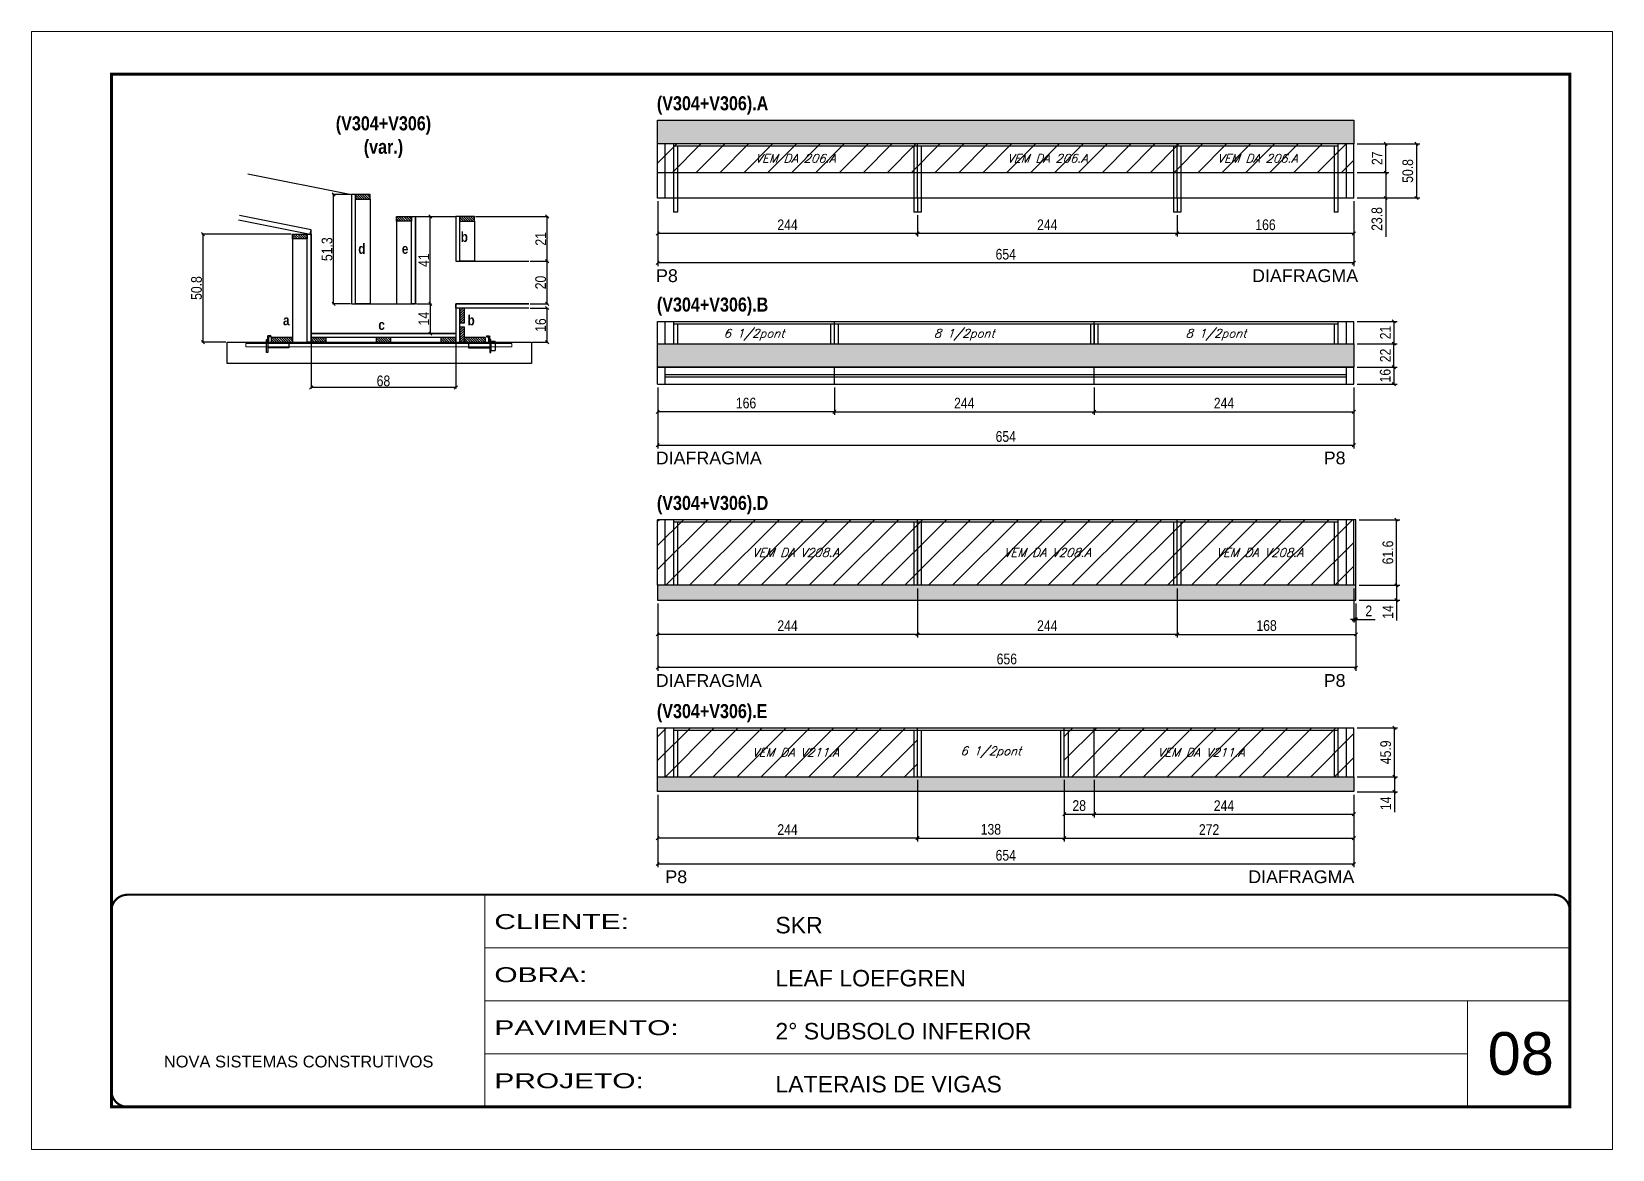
# Model space of a CAD drawing. Extents: x 3309 to 9590, y -2522 to 15424.
# Drawn here: x 8078 to 9563, y 12409 to 13459 of the extents above; entities that cross this region are included whole.
import ezdxf

# ---------------------------------------------------------------- set-up
doc = ezdxf.new("R2010")
doc.units = 0
doc.linetypes.add('CONTINUO', pattern=[0])
doc.linetypes.add('DASHED', pattern=[0.75, 0.5, -0.25])
for name, color, linetype in [('5', 5, 'Continuous'), ('barrote', 251, 'Continuous'), ('COTA', 241, 'Continuous'), ('detalhes', 4, 'Continuous'), ('NOMENCLATURA', 7, 'Continuous'), ('Painéis', 200, 'Continuous'), ('presilha', 1, 'Continuous'), ('SARR_2.2x10', 60, 'Continuous'), ('SARR_2.2x7', 40, 'Continuous'), ('SARR_3.5x7', 81, 'Continuous'), ('texto', 7, 'Continuous')]:
    doc.layers.add(name, color=color, linetype=linetype)
for name, color, linetype, lineweight in [('CARIMBO', 255, 'Continuous', 9), ('CONCRETO', 251, 'Continuous', 25), ('Folhas', 255, 'Continuous', 9), ('Hachura', 251, 'Continuous', 9), ('SARRAFO DE PRESSAO', 251, 'DASHED', 9), ('SCO-___-LAJ', 2, 'Continuous', 0)]:
    doc.layers.add(name, color=color, linetype=linetype, lineweight=lineweight)
doc.styles.add('ARIAL', font='arial.ttf')
doc.styles.add('COTA TECNICA', font='techl___.ttf', dxfattribs={"height": 10})
doc.styles.add('COTA TECNICA 2X', font='techl___.ttf', dxfattribs={"height": 10})
doc.styles.add('Romans', font='romans.shx')
doc.styles.get("Standard").update_dxf_attribs({"font": 'arial.ttf'})
doc.styles.add('TECNICA', font='techb___.ttf', dxfattribs={"height": 10})
doc.styles.add('Tecnologia', font='')
doc.styles.get('Tecnologia').set_extended_font_data('Forgotten Futurist')
doc.dimstyles.new('PAINEL', dxfattribs={"dimtxt": 10, "dimasz": 3, "dimexe": 3, "dimexo": 3, "dimgap": 3, "dimtad": 1, "dimdec": 1, "dimzin": 12, "dimdsep": 46, "dimtxsty": 'COTA TECNICA', "dimblk1": 'OBLIQUE', "dimblk2": 'OBLIQUE', "dimsah": 1, "dimcen": 0.9, "dimclrd": 4, "dimclre": 4, "dimclrt": 240, "dimadec": 1, "dimazin": 3, "dimtfac": 1, "dimtdec": 1, "dimtmove": 0, "dimatfit": 3, "dimfxl": 1, "dimtolj": 1, "dimtzin": 12, "dimarcsym": 0})
doc.dimstyles.new('SECAO', dxfattribs={"dimscale": 0.333333, "dimtxt": 5, "dimasz": 9, "dimexe": 3, "dimexo": 3, "dimgap": 3, "dimtad": 1, "dimdec": 1, "dimlfac": 0.5, "dimzin": 12, "dimdsep": 46, "dimtxsty": 'COTA TECNICA 2X', "dimblk1": 'OBLIQUE', "dimblk2": 'OBLIQUE', "dimsah": 1, "dimcen": 0.9, "dimclrd": 4, "dimclre": 4, "dimclrt": 240, "dimadec": 1, "dimazin": 3, "dimtfac": 1, "dimtdec": 1, "dimtmove": 0, "dimatfit": 3, "dimfxl": 1, "dimtolj": 1, "dimtzin": 12, "dimarcsym": 0})

msp = doc.modelspace()

# ---------------------------------------------------------------- texts
at = {"layer": '5', "linetype": 'Continuous'}
for s, rotation, p in [('P8', 359.99996, (8664.46, 13224.02)), ('DIAFRAGMA', 359.99996, (9224.39, 13224.02)), ('DIAFRAGMA', 0.00004, (8664.19, 13052.79)), ('P8', 0.00004, (9291.7, 13052.79)), ('DIAFRAGMA', 0.00004, (8664.19, 12843.74)), ('P8', 0.00004, (9291.7, 12843.74)), ('P8', 359.99996, (8673.22, 12659.37)), ('DIAFRAGMA', 359.99996, (9220.81, 12659.37))]:
    msp.add_text(s, height=12, rotation=rotation, dxfattribs=at).set_placement(p)
at = {"layer": 'CARIMBO', "style": 'ARIAL'}
msp.add_text('08', height=40, dxfattribs=at).set_placement((9445.73, 12479.43))
at = {"layer": 'detalhes', "style": 'TECNICA'}
for s, p in [('b', (8480.98, 13261.72)), ('d', (8384.75, 13250.53)), ('e', (8425.64, 13250.53)), ('a', (8314.07, 13183.39)), ('b', (8487.38, 13183.4)), ('c', (8403.6, 13179.08))]:
    msp.add_text(s, height=9.6, dxfattribs=at).set_placement(p)
at = {"layer": 'NOMENCLATURA', "style": 'TECNICA'}
for s, p in [('(V304+V306).A', (8665.27, 13385.37)), ('(V304+V306).B', (8665.27, 13196.29)), ('(V304+V306).D', (8665.27, 13009.94)), ('(V304+V306).E', (8665.27, 12814.41))]:
    msp.add_text(s, height=13.2, dxfattribs=at).set_placement(p)
at = {"layer": 'NOMENCLATURA', "insert": (8408.4, 13379.74), "char_height": 13.2, "attachment_point": 2, "style": 'TECNICA'}
msp.add_mtext_dynamic_manual_height_columns('(V304+V306)\\P(var.)', width=300.2766, gutter_width=1, heights=[0], dxfattribs=at)
at = {"layer": 'texto', "color": 2, "char_height": 8, "attachment_point": 5, "style": 'Romans'}
for s, insert in [('{\\Q19;\\C256;VEM DA 206.A}', (8795.49, 13340.28)), ('{\\Q19;\\C256;VEM DA 206.A}', (9031.99, 13340.28)), ('{\\Q19;\\C256;VEM DA 206.A}', (9229.49, 13340.28)), ('{\\Q19;\\C256;6 1/2pont}', (8756.49, 13174.52)), ('{\\Q19;\\C256;8 1/2pont}', (8953.99, 13174.52)), ('{\\Q19;\\C256;8 1/2pont}', (9190.49, 13174.52)), ('{\\Q19;\\C256;VEM DA V208.A}', (8795.49, 12969.96)), ('{\\Q19;\\C256;VEM DA V208.A}', (9031.99, 12969.96)), ('{\\Q19;\\C256;VEM DA V208.A}', (9231.59, 12969.96)), ('{\\Q19;\\C256;VEM DA V211.A}', (8795.49, 12782.28)), ('{\\Q19;\\C256;6 1/2pont}', (8978.99, 12782.28)), ('{\\Q19;\\C256;VEM DA V211.A}', (9176.49, 12782.28))]:
    msp.add_mtext(s, dxfattribs=dict(at, insert=insert))

# ---------------------------------------------------------------- blocks, each defined once
blk = doc.blocks.new('9999999999')
at = {"color": 30, "linetype": 'CONTINUO'}
for p, q in [((98564.6, 34230.2), (98564.6, 34429.4)), ((98564.6, 34379.6), (99584, 34379.6)), ((98564.6, 34329.8), (99488, 34329.8)), ((99584, 34329.8), (99488, 34329.8)), ((99488, 34329.8), (99488, 34230.2)), ((98564.6, 34280), (99488, 34280))]:
    blk.add_line(p, q, dxfattribs=at)
at = {"color": 30, "linetype": 'CONTINUO', "const_width": 2}
blk.add_lwpolyline([(99584, 34230.2), (99584, 34414.4, 0.414214), (99569, 34429.4), (98229, 34429.4, 0.414214), (98214, 34414.4), (98214, 34245.2, 0.414214), (98229, 34230.2), (99584, 34230.2)], format="xyb", dxfattribs=at)
at = {"layer": 'Folhas'}
blk.add_lwpolyline([(98139, 34190.2), (99624, 34190.2), (99624, 35240.2), (98139, 35240.2)], close=True, dxfattribs=at)
at = {"layer": 'Folhas', "color": 30, "const_width": 3}
blk.add_lwpolyline([(98214, 34230.2), (99584, 34230.2), (99584, 35200.2), (98214, 35200.2)], close=True, dxfattribs=at)
at = {"color": 7, "linetype": 'Continuous', "ltscale": 5, "style": 'ARIAL'}
for s, height, p in [('SKR', 15.48, (98837.7, 34393.1)), ('LEAF LOEFGREN', 15.483, (98837.7, 34343.3)), ('2° SUBSOLO INFERIOR', 15.483, (98837.7, 34293.5)), ('NOVA SISTEMAS CONSTRUTIVOS', 11.059, (98263.2, 34267.2)), ('LATERAIS DE VIGAS', 15.483, (98837.7, 34243.7))]:
    blk.add_text(s, height=height, dxfattribs=at).set_placement(p)
at = {"layer": 'Folhas', "color": 7, "style": 'Tecnologia', "width": 1.5}
for s, p in [('CLIENTE:', (98573.7, 34397.2)), ('OBRA:', (98573.7, 34347.3)), ('PAVIMENTO:', (98573.7, 34297.5)), ('PROJETO:', (98573.7, 34247.7))]:
    blk.add_text(s, height=14, dxfattribs=at).set_placement(p)
blk = doc.blocks.new('PRESILHA METÁLICA 1')
at = {"layer": 'presilha'}
for p, q in [((0, 13), (6, 13)), ((0, 13), (0, 0)), ((6, 0), (0, 0)), ((6, 15.5), (7.5, 15.5)), ((6, -2.5), (6, 15.5)), ((6, 13), (6, 0)), ((7.5, 10.6), (7.5, 19.9)), ((7.5, 15.5), (7.5, -2.5)), ((37.5, 4.1), (7.5, 4.1)), ((12, 21), (8.6, 21)), ((9, 11.6), (9, 18.9)), ((12, 19.5), (9.6, 19.5)), ((37.5, 11), (9.6, 11)), ((12, 21), (12, 19.5)), ((37.5, 11), (37.5, 4.1)), ((7.5, -2.5), (6, -2.5))]:
    blk.add_line(p, q, dxfattribs=at)
for centre, radius, start, end in [((8.6, 19.9), 1.14, 90, 180), ((9.6, 18.9), 0.57, 90, 180), ((9.6, 11.6), 0.57, 180, 270)]:
    blk.add_arc(centre, radius, start, end, dxfattribs=at)
blk = doc.blocks.new('PRESILHA METÁLICA 2')
at = {"layer": 'presilha'}
for p, q in [((-5.2, 23.5), (-5.2, 22)), ((-5.2, 23.5), (-1.9, 23.5)), ((-0.8, 14.6), (-0.8, 22.4)), ((-30.8, 13.5), (-30.8, 6.6)), ((-30.8, 13.5), (-2.8, 13.5)), ((-30.8, 6.6), (-0.8, 6.6)), ((-5.2, 22), (-2.8, 22)), ((-2.2, 14.1), (-2.2, 21.4)), ((0.8, 18), (-0.8, 18)), ((-0.8, 18), (-0.8, 0)), ((-0.8, 0), (0.8, 0)), ((0.8, 0), (0.8, 18))]:
    blk.add_line(p, q, dxfattribs=at)
for centre, radius, start, end in [((-1.9, 22.4), 1.14, 0, 90), ((-2.8, 21.4), 0.57, 0, 90), ((-2.8, 14.1), 0.57, 270, 0)]:
    blk.add_arc(centre, radius, start, end, dxfattribs=at)
blk = doc.blocks.new('_Oblique')
at = {"color": 0, "linetype": 'ByBlock', "lineweight": -2}
blk.add_line((-0.5, -0.5), (0.5, 0.5), dxfattribs=at)
blk = doc.blocks.new('*D1134')
at = {"layer": 'COTA', "color": 4, "lineweight": -2, "transparency": 16777216}
for p, q in [((8546.1, 13199.6), (8563.2, 13199.6)), ((8562.2, 13167.6), (8562.2, 13199.6)), ((8548.5, 13167.6), (8563.2, 13167.6))]:
    blk.add_line(p, q, dxfattribs=at)
at = {"layer": 'Defpoints', "color": 0, "transparency": 16777216}
for p in [(8545.1, 13199.6), (8562.2, 13199.6), (8547.5, 13167.6)]:
    blk.add_point(p, dxfattribs=at)
at = {"layer": 'COTA', "color": 4, "lineweight": -2, "transparency": 16777216, "xscale": 3, "yscale": 3, "zscale": 3}
for p, rotation in [((8562.2, 13199.6), 90), ((8562.2, 13167.6), 270)]:
    blk.add_blockref('_Oblique', p, dxfattribs=dict(at, rotation=rotation))
at = {"layer": 'COTA', "color": 240, "transparency": 16777216, "insert": (8556.1, 13183.6), "char_height": 10, "attachment_point": 5, "rotation": 90, "style": 'COTA TECNICA 2X'}
blk.add_mtext('\\A1;16', dxfattribs=at)
blk = doc.blocks.new('*D1135')
at = {"layer": 'COTA', "color": 4, "lineweight": -2, "transparency": 16777216}
for p, q in [((8546.1, 13243.6), (8563.2, 13243.6)), ((8562.2, 13203.6), (8562.2, 13243.6)), ((8546.1, 13203.6), (8563.2, 13203.6))]:
    blk.add_line(p, q, dxfattribs=at)
at = {"layer": 'Defpoints', "color": 0, "transparency": 16777216}
for p in [(8545.1, 13243.6), (8562.2, 13243.6), (8545.1, 13203.6)]:
    blk.add_point(p, dxfattribs=at)
at = {"layer": 'COTA', "color": 4, "lineweight": -2, "transparency": 16777216, "xscale": 3, "yscale": 3, "zscale": 3}
for p, rotation in [((8562.2, 13243.6), 90), ((8562.2, 13203.6), 270)]:
    blk.add_blockref('_Oblique', p, dxfattribs=dict(at, rotation=rotation))
at = {"layer": 'COTA', "color": 240, "transparency": 16777216, "insert": (8556.1, 13223.6), "char_height": 10, "attachment_point": 5, "rotation": 90, "style": 'COTA TECNICA 2X'}
blk.add_mtext('\\A1;20', dxfattribs=at)
blk = doc.blocks.new('*D1136')
at = {"layer": 'COTA', "color": 4, "lineweight": -2, "transparency": 16777216}
for p, q in [((8495, 13285.6), (8563.2, 13285.6)), ((8562.2, 13243.6), (8562.2, 13285.6)), ((8546.1, 13243.6), (8563.2, 13243.6))]:
    blk.add_line(p, q, dxfattribs=at)
at = {"layer": 'Defpoints', "color": 0, "transparency": 16777216}
for p in [(8494, 13285.6), (8562.2, 13285.6), (8545.1, 13243.6)]:
    blk.add_point(p, dxfattribs=at)
at = {"layer": 'COTA', "color": 4, "lineweight": -2, "transparency": 16777216, "xscale": 3, "yscale": 3, "zscale": 3}
for p, rotation in [((8562.2, 13285.6), 90), ((8562.2, 13243.6), 270)]:
    blk.add_blockref('_Oblique', p, dxfattribs=dict(at, rotation=rotation))
at = {"layer": 'COTA', "color": 240, "transparency": 16777216, "insert": (8556.1, 13264.6), "char_height": 10, "attachment_point": 5, "rotation": 90, "style": 'COTA TECNICA 2X'}
blk.add_mtext('\\A1;21', dxfattribs=at)
blk = doc.blocks.new('*D1137')
at = {"layer": 'COTA', "color": 4, "lineweight": -2, "transparency": 16777216}
for p, q in [((8439.4, 13285.6), (8453.4, 13285.6)), ((8452.4, 13203.6), (8452.4, 13285.6)), ((8439.4, 13203.6), (8453.4, 13203.6))]:
    blk.add_line(p, q, dxfattribs=at)
at = {"layer": 'Defpoints', "color": 0, "transparency": 16777216}
for p in [(8438.4, 13285.6), (8452.4, 13285.6), (8438.4, 13203.6)]:
    blk.add_point(p, dxfattribs=at)
at = {"layer": 'COTA', "color": 4, "lineweight": -2, "transparency": 16777216, "xscale": 3, "yscale": 3, "zscale": 3}
for p, rotation in [((8452.4, 13285.6), 90), ((8452.4, 13203.6), 270)]:
    blk.add_blockref('_Oblique', p, dxfattribs=dict(at, rotation=rotation))
at = {"layer": 'COTA', "color": 240, "transparency": 16777216, "insert": (8446.3, 13244.6), "char_height": 10, "attachment_point": 5, "rotation": 90, "style": 'COTA TECNICA 2X'}
blk.add_mtext('\\A1;41', dxfattribs=at)
blk = doc.blocks.new('*D1138')
at = {"layer": 'COTA', "color": 4, "lineweight": -2, "transparency": 16777216}
for p, q in [((8377.4, 13306.2), (8360.6, 13306.2)), ((8361.6, 13203.6), (8361.6, 13306.2)), ((8377.4, 13203.6), (8360.6, 13203.6))]:
    blk.add_line(p, q, dxfattribs=at)
at = {"layer": 'Defpoints', "color": 0, "transparency": 16777216}
for p in [(8361.6, 13306.2), (8378.4, 13306.2), (8378.4, 13203.6)]:
    blk.add_point(p, dxfattribs=at)
at = {"layer": 'COTA', "color": 4, "lineweight": -2, "transparency": 16777216, "xscale": 3, "yscale": 3, "zscale": 3}
for p, rotation in [((8361.6, 13306.2), 90), ((8361.6, 13203.6), 270)]:
    blk.add_blockref('_Oblique', p, dxfattribs=dict(at, rotation=rotation))
at = {"layer": 'COTA', "color": 240, "transparency": 16777216, "insert": (8355.4, 13254.9), "char_height": 10, "attachment_point": 5, "rotation": 90, "style": 'COTA TECNICA 2X'}
blk.add_mtext('\\A1;51.3', dxfattribs=at)
blk = doc.blocks.new('*D1139')
at = {"layer": 'COTA', "color": 4, "lineweight": -2, "transparency": 16777216}
for p, q in [((8321.8, 13269.1), (8237.9, 13269.1)), ((8238.9, 13167.6), (8238.9, 13269.1)), ((8260.4, 13167.6), (8237.9, 13167.6))]:
    blk.add_line(p, q, dxfattribs=at)
at = {"layer": 'Defpoints', "color": 0, "transparency": 16777216}
for p in [(8238.9, 13269.1), (8322.8, 13269.1), (8261.4, 13167.6)]:
    blk.add_point(p, dxfattribs=at)
at = {"layer": 'COTA', "color": 4, "lineweight": -2, "transparency": 16777216, "xscale": 3, "yscale": 3, "zscale": 3}
for p, rotation in [((8238.9, 13269.1), 90), ((8238.9, 13167.6), 270)]:
    blk.add_blockref('_Oblique', p, dxfattribs=dict(at, rotation=rotation))
at = {"layer": 'COTA', "color": 240, "transparency": 16777216, "insert": (8232.8, 13218.4), "char_height": 10, "attachment_point": 5, "rotation": 90, "style": 'COTA TECNICA 2X'}
blk.add_mtext('\\A1;50.8', dxfattribs=at)
blk = doc.blocks.new('*D1140')
at = {"layer": 'COTA', "color": 4, "lineweight": -2, "transparency": 16777216}
for p, q in [((8340.4, 13166.6), (8340.4, 13124)), ((8476.4, 13166.6), (8476.4, 13124)), ((8476.4, 13125), (8340.4, 13125))]:
    blk.add_line(p, q, dxfattribs=at)
at = {"layer": 'Defpoints', "color": 0, "transparency": 16777216}
for p in [(8340.4, 13167.6), (8476.4, 13167.6), (8340.4, 13125)]:
    blk.add_point(p, dxfattribs=at)
at = {"layer": 'COTA', "color": 4, "lineweight": -2, "transparency": 16777216, "xscale": 3, "yscale": 3, "zscale": 3, "rotation": 180}
blk.add_blockref('_Oblique', (8340.4, 13125), dxfattribs=at)
at = {"layer": 'COTA', "color": 4, "lineweight": -2, "transparency": 16777216, "xscale": 3, "yscale": 3, "zscale": 3}
blk.add_blockref('_Oblique', (8476.4, 13125), dxfattribs=at)
at = {"layer": 'COTA', "color": 240, "transparency": 16777216, "insert": (8408.4, 13131.1), "char_height": 10, "attachment_point": 5, "style": 'COTA TECNICA 2X'}
blk.add_mtext('\\A1;68', dxfattribs=at)
blk = doc.blocks.new('*D1141')
at = {"layer": 'COTA', "color": 4, "linetype": 'ByBlock', "lineweight": -2, "transparency": 16777216}
for p, q in [((9320, 13300), (9320, 13266.7)), ((9154, 13286.8), (9154, 13266.7)), ((9320, 13269.7), (9154, 13269.7))]:
    blk.add_line(p, q, dxfattribs=at)
at = {"layer": 'Defpoints', "color": 0, "linetype": 'ByBlock', "transparency": 16777216}
for p in [(9320, 13303), (9154, 13289.8), (9154, 13269.7)]:
    blk.add_point(p, dxfattribs=at)
at = {"layer": 'COTA', "color": 4, "linetype": 'ByBlock', "lineweight": -2, "transparency": 16777216, "xscale": 3, "yscale": 3, "zscale": 3, "rotation": 180}
blk.add_blockref('_Oblique', (9154, 13269.7), dxfattribs=at)
at = {"layer": 'COTA', "color": 4, "linetype": 'ByBlock', "lineweight": -2, "transparency": 16777216, "xscale": 3, "yscale": 3, "zscale": 3}
blk.add_blockref('_Oblique', (9320, 13269.7), dxfattribs=at)
at = {"layer": 'COTA', "color": 240, "linetype": 'ByBlock', "transparency": 16777216, "insert": (9237, 13277.8), "char_height": 10, "attachment_point": 5, "style": 'COTA TECNICA'}
blk.add_mtext('\\A1;166', dxfattribs=at)
blk = doc.blocks.new('*D1142')
at = {"layer": 'COTA', "color": 4, "linetype": 'ByBlock', "lineweight": -2, "transparency": 16777216}
for p, q in [((8666, 13300), (8666, 13266.7)), ((8910, 13286.8), (8910, 13266.7)), ((8910, 13269.7), (8666, 13269.7))]:
    blk.add_line(p, q, dxfattribs=at)
at = {"layer": 'Defpoints', "color": 0, "linetype": 'ByBlock', "transparency": 16777216}
for p in [(8666, 13303), (8910, 13289.8), (8666, 13269.7)]:
    blk.add_point(p, dxfattribs=at)
at = {"layer": 'COTA', "color": 4, "linetype": 'ByBlock', "lineweight": -2, "transparency": 16777216, "xscale": 3, "yscale": 3, "zscale": 3, "rotation": 180}
blk.add_blockref('_Oblique', (8666, 13269.7), dxfattribs=at)
at = {"layer": 'COTA', "color": 4, "linetype": 'ByBlock', "lineweight": -2, "transparency": 16777216, "xscale": 3, "yscale": 3, "zscale": 3}
blk.add_blockref('_Oblique', (8910, 13269.7), dxfattribs=at)
at = {"layer": 'COTA', "color": 240, "linetype": 'ByBlock', "transparency": 16777216, "insert": (8788, 13277.8), "char_height": 10, "attachment_point": 5, "style": 'COTA TECNICA'}
blk.add_mtext('\\A1;244', dxfattribs=at)
blk = doc.blocks.new('*D1144')
at = {"layer": 'COTA', "color": 4, "linetype": 'ByBlock', "lineweight": -2, "transparency": 16777216}
for p, q in [((8666, 13300), (8666, 13239)), ((9320, 13300), (9320, 13239)), ((9320, 13242), (8666, 13242))]:
    blk.add_line(p, q, dxfattribs=at)
at = {"layer": 'Defpoints', "color": 0, "linetype": 'ByBlock', "transparency": 16777216}
for p in [(8666, 13303), (9320, 13303), (8666, 13242)]:
    blk.add_point(p, dxfattribs=at)
at = {"layer": 'COTA', "color": 4, "linetype": 'ByBlock', "lineweight": -2, "transparency": 16777216, "xscale": 3, "yscale": 3, "zscale": 3, "rotation": 180}
blk.add_blockref('_Oblique', (8666, 13242), dxfattribs=at)
at = {"layer": 'COTA', "color": 4, "linetype": 'ByBlock', "lineweight": -2, "transparency": 16777216, "xscale": 3, "yscale": 3, "zscale": 3}
blk.add_blockref('_Oblique', (9320, 13242), dxfattribs=at)
at = {"layer": 'COTA', "color": 240, "linetype": 'ByBlock', "transparency": 16777216, "insert": (8993, 13250.1), "char_height": 10, "attachment_point": 5, "style": 'COTA TECNICA'}
blk.add_mtext('\\A1;654', dxfattribs=at)
blk = doc.blocks.new('*D1145')
at = {"layer": 'COTA', "color": 4, "lineweight": -2, "transparency": 16777216}
for p, q in [((9323, 13353.8), (9381.9, 13353.8)), ((9378.9, 13353.8), (9378.9, 13303)), ((9323, 13303), (9381.9, 13303))]:
    blk.add_line(p, q, dxfattribs=at)
at = {"layer": 'Defpoints', "color": 0, "transparency": 16777216}
for p in [(9320, 13353.8), (9320, 13303), (9378.9, 13303)]:
    blk.add_point(p, dxfattribs=at)
at = {"layer": 'COTA', "color": 4, "lineweight": -2, "transparency": 16777216, "xscale": 3, "yscale": 3, "zscale": 3}
for p, rotation in [((9378.9, 13353.8), 90), ((9378.9, 13303), 270)]:
    blk.add_blockref('_Oblique', p, dxfattribs=dict(at, rotation=rotation))
at = {"layer": 'COTA', "color": 240, "transparency": 16777216, "insert": (9370.7, 13328.4), "char_height": 10, "attachment_point": 5, "rotation": 90, "style": 'COTA TECNICA'}
blk.add_mtext('\\A1;50.8', dxfattribs=at)
blk = doc.blocks.new('*D1143')
at = {"layer": 'COTA', "color": 4, "linetype": 'ByBlock', "lineweight": -2, "transparency": 16777216}
for p, q in [((8910, 13286.8), (8910, 13266.7)), ((9154, 13286.8), (9154, 13266.7)), ((9154, 13269.7), (8910, 13269.7))]:
    blk.add_line(p, q, dxfattribs=at)
at = {"layer": 'Defpoints', "color": 0, "linetype": 'ByBlock', "transparency": 16777216}
for p in [(8910, 13289.8), (9154, 13289.8), (8910, 13269.7)]:
    blk.add_point(p, dxfattribs=at)
at = {"layer": 'COTA', "color": 4, "linetype": 'ByBlock', "lineweight": -2, "transparency": 16777216, "xscale": 3, "yscale": 3, "zscale": 3, "rotation": 180}
blk.add_blockref('_Oblique', (8910, 13269.7), dxfattribs=at)
at = {"layer": 'COTA', "color": 4, "linetype": 'ByBlock', "lineweight": -2, "transparency": 16777216, "xscale": 3, "yscale": 3, "zscale": 3}
blk.add_blockref('_Oblique', (9154, 13269.7), dxfattribs=at)
at = {"layer": 'COTA', "color": 240, "linetype": 'ByBlock', "transparency": 16777216, "insert": (9032, 13277.8), "char_height": 10, "attachment_point": 5, "style": 'COTA TECNICA'}
blk.add_mtext('\\A1;244', dxfattribs=at)
blk = doc.blocks.new('*D1146')
at = {"layer": 'COTA', "color": 4, "linetype": 'ByBlock', "lineweight": -2, "transparency": 16777216}
for p, q in [((8832, 13125.1), (8832, 13099.2)), ((9076, 13125.1), (9076, 13099.2)), ((8832, 13102.2), (9076, 13102.2))]:
    blk.add_line(p, q, dxfattribs=at)
at = {"layer": 'Defpoints', "color": 0, "linetype": 'ByBlock', "transparency": 16777216}
for p in [(8832, 13128.1), (9076, 13128.1), (9076, 13102.2)]:
    blk.add_point(p, dxfattribs=at)
at = {"layer": 'COTA', "color": 4, "linetype": 'ByBlock', "lineweight": -2, "transparency": 16777216, "xscale": 3, "yscale": 3, "zscale": 3, "rotation": 180}
blk.add_blockref('_Oblique', (8832, 13102.2), dxfattribs=at)
at = {"layer": 'COTA', "color": 4, "linetype": 'ByBlock', "lineweight": -2, "transparency": 16777216, "xscale": 3, "yscale": 3, "zscale": 3}
blk.add_blockref('_Oblique', (9076, 13102.2), dxfattribs=at)
at = {"layer": 'COTA', "color": 240, "linetype": 'ByBlock', "transparency": 16777216, "insert": (8954, 13110.3), "char_height": 10, "attachment_point": 5, "style": 'COTA TECNICA'}
blk.add_mtext('\\A1;244', dxfattribs=at)
blk = doc.blocks.new('*D1147')
at = {"layer": 'COTA', "color": 4, "linetype": 'ByBlock', "lineweight": -2, "transparency": 16777216}
for p, q in [((9076, 13125.1), (9076, 13099.2)), ((9320, 13125.1), (9320, 13099.2)), ((9076, 13102.2), (9320, 13102.2))]:
    blk.add_line(p, q, dxfattribs=at)
at = {"layer": 'Defpoints', "color": 0, "linetype": 'ByBlock', "transparency": 16777216}
for p in [(9076, 13128.1), (9320, 13128.1), (9320, 13102.2)]:
    blk.add_point(p, dxfattribs=at)
at = {"layer": 'COTA', "color": 4, "linetype": 'ByBlock', "lineweight": -2, "transparency": 16777216, "xscale": 3, "yscale": 3, "zscale": 3, "rotation": 180}
blk.add_blockref('_Oblique', (9076, 13102.2), dxfattribs=at)
at = {"layer": 'COTA', "color": 4, "linetype": 'ByBlock', "lineweight": -2, "transparency": 16777216, "xscale": 3, "yscale": 3, "zscale": 3}
blk.add_blockref('_Oblique', (9320, 13102.2), dxfattribs=at)
at = {"layer": 'COTA', "color": 240, "linetype": 'ByBlock', "transparency": 16777216, "insert": (9198, 13110.3), "char_height": 10, "attachment_point": 5, "style": 'COTA TECNICA'}
blk.add_mtext('\\A1;244', dxfattribs=at)
blk = doc.blocks.new('*D1148')
at = {"layer": 'COTA', "color": 4, "linetype": 'ByBlock', "lineweight": -2, "transparency": 16777216}
for p, q in [((8666, 13125.1), (8666, 13067.8)), ((9320, 13125.1), (9320, 13067.8)), ((8666, 13070.8), (9320, 13070.8))]:
    blk.add_line(p, q, dxfattribs=at)
at = {"layer": 'Defpoints', "color": 0, "linetype": 'ByBlock', "transparency": 16777216}
for p in [(8666, 13128.1), (9320, 13128.1), (9320, 13070.8)]:
    blk.add_point(p, dxfattribs=at)
at = {"layer": 'COTA', "color": 4, "linetype": 'ByBlock', "lineweight": -2, "transparency": 16777216, "xscale": 3, "yscale": 3, "zscale": 3, "rotation": 180}
blk.add_blockref('_Oblique', (8666, 13070.8), dxfattribs=at)
at = {"layer": 'COTA', "color": 4, "linetype": 'ByBlock', "lineweight": -2, "transparency": 16777216, "xscale": 3, "yscale": 3, "zscale": 3}
blk.add_blockref('_Oblique', (9320, 13070.8), dxfattribs=at)
at = {"layer": 'COTA', "color": 240, "linetype": 'ByBlock', "transparency": 16777216, "insert": (8993, 13078.9), "char_height": 10, "attachment_point": 5, "style": 'COTA TECNICA'}
blk.add_mtext('\\A1;654', dxfattribs=at)
blk = doc.blocks.new('*D1149')
at = {"layer": 'COTA', "color": 4, "lineweight": -2, "transparency": 16777216}
for p, q in [((8666, 13125.1), (8666, 13099.2)), ((8832, 13125.1), (8832, 13099.2)), ((8832, 13102.2), (8666, 13102.2))]:
    blk.add_line(p, q, dxfattribs=at)
at = {"layer": 'Defpoints', "color": 0, "transparency": 16777216}
for p in [(8666, 13128.1), (8832, 13128.1), (8666, 13102.2)]:
    blk.add_point(p, dxfattribs=at)
at = {"layer": 'COTA', "color": 4, "lineweight": -2, "transparency": 16777216, "xscale": 3, "yscale": 3, "zscale": 3, "rotation": 180}
blk.add_blockref('_Oblique', (8666, 13102.2), dxfattribs=at)
at = {"layer": 'COTA', "color": 4, "lineweight": -2, "transparency": 16777216, "xscale": 3, "yscale": 3, "zscale": 3}
blk.add_blockref('_Oblique', (8832, 13102.2), dxfattribs=at)
at = {"layer": 'COTA', "color": 240, "transparency": 16777216, "insert": (8749, 13110.3), "char_height": 10, "attachment_point": 5, "style": 'COTA TECNICA'}
blk.add_mtext('\\A1;166', dxfattribs=at)
blk = doc.blocks.new('*D1150')
at = {"layer": 'COTA', "color": 4, "lineweight": -2, "transparency": 16777216}
for p, q in [((9323, 13144.1), (9360.6, 13144.1)), ((9357.6, 13144.1), (9357.6, 13128.1)), ((9323, 13128.1), (9360.6, 13128.1))]:
    blk.add_line(p, q, dxfattribs=at)
at = {"layer": 'Defpoints', "color": 0, "transparency": 16777216}
for p in [(9320, 13144.1), (9320, 13128.1), (9357.6, 13128.1)]:
    blk.add_point(p, dxfattribs=at)
at = {"layer": 'COTA', "color": 4, "lineweight": -2, "transparency": 16777216, "xscale": 3, "yscale": 3, "zscale": 3}
for p, rotation in [((9357.6, 13144.1), 90), ((9357.6, 13128.1), 270)]:
    blk.add_blockref('_Oblique', p, dxfattribs=dict(at, rotation=rotation))
at = {"layer": 'COTA', "color": 240, "transparency": 16777216, "insert": (9349.5, 13136.1), "char_height": 10, "attachment_point": 5, "rotation": 90, "style": 'COTA TECNICA'}
blk.add_mtext('\\A1;16', dxfattribs=at)
blk = doc.blocks.new('*D1151')
at = {"layer": 'COTA', "color": 4, "lineweight": -2, "transparency": 16777216}
for p, q in [((9323, 13166.1), (9360.6, 13166.1)), ((9357.6, 13144.1), (9357.6, 13166.1)), ((9323, 13144.1), (9360.6, 13144.1))]:
    blk.add_line(p, q, dxfattribs=at)
at = {"layer": 'Defpoints', "color": 0, "transparency": 16777216}
for p in [(9320, 13166.1), (9357.6, 13166.1), (9320, 13144.1)]:
    blk.add_point(p, dxfattribs=at)
at = {"layer": 'COTA', "color": 4, "lineweight": -2, "transparency": 16777216, "xscale": 3, "yscale": 3, "zscale": 3}
for p, rotation in [((9357.6, 13166.1), 90), ((9357.6, 13144.1), 270)]:
    blk.add_blockref('_Oblique', p, dxfattribs=dict(at, rotation=rotation))
at = {"layer": 'COTA', "color": 240, "transparency": 16777216, "insert": (9349.6, 13155.1), "char_height": 10, "attachment_point": 5, "rotation": 90, "style": 'COTA TECNICA'}
blk.add_mtext('\\A1;22', dxfattribs=at)
blk = doc.blocks.new('*D1152')
at = {"layer": 'COTA', "color": 4, "lineweight": -2, "transparency": 16777216}
for p, q in [((9323, 13187.1), (9360.6, 13187.1)), ((9357.6, 13187.1), (9357.6, 13166.1)), ((9323, 13166.1), (9360.6, 13166.1))]:
    blk.add_line(p, q, dxfattribs=at)
at = {"layer": 'Defpoints', "color": 0, "transparency": 16777216}
for p in [(9320, 13187.1), (9320, 13166.1), (9357.6, 13166.1)]:
    blk.add_point(p, dxfattribs=at)
at = {"layer": 'COTA', "color": 4, "lineweight": -2, "transparency": 16777216, "xscale": 3, "yscale": 3, "zscale": 3}
for p, rotation in [((9357.6, 13187.1), 90), ((9357.6, 13166.1), 270)]:
    blk.add_blockref('_Oblique', p, dxfattribs=dict(at, rotation=rotation))
at = {"layer": 'COTA', "color": 240, "transparency": 16777216, "insert": (9349.6, 13176.6), "char_height": 10, "attachment_point": 5, "rotation": 90, "style": 'COTA TECNICA'}
blk.add_mtext('\\A1;21', dxfattribs=at)
blk = doc.blocks.new('*D1153')
at = {"layer": 'COTA', "color": 4, "linetype": 'ByBlock', "lineweight": -2, "transparency": 16777216}
for p, q in [((8910, 12936.2), (8910, 12890.1)), ((9154, 12936.2), (9154, 12890.1)), ((9154, 12893.1), (8910, 12893.1))]:
    blk.add_line(p, q, dxfattribs=at)
at = {"layer": 'Defpoints', "color": 0, "linetype": 'ByBlock', "transparency": 16777216}
for p in [(8910, 12939.2), (9154, 12939.2), (8910, 12893.1)]:
    blk.add_point(p, dxfattribs=at)
at = {"layer": 'COTA', "color": 4, "linetype": 'ByBlock', "lineweight": -2, "transparency": 16777216, "xscale": 3, "yscale": 3, "zscale": 3, "rotation": 180}
blk.add_blockref('_Oblique', (8910, 12893.1), dxfattribs=at)
at = {"layer": 'COTA', "color": 4, "linetype": 'ByBlock', "lineweight": -2, "transparency": 16777216, "xscale": 3, "yscale": 3, "zscale": 3}
blk.add_blockref('_Oblique', (9154, 12893.1), dxfattribs=at)
at = {"layer": 'COTA', "color": 240, "linetype": 'ByBlock', "transparency": 16777216, "insert": (9032, 12901.2), "char_height": 10, "attachment_point": 5, "style": 'COTA TECNICA'}
blk.add_mtext('\\A1;244', dxfattribs=at)
blk = doc.blocks.new('*D1154')
at = {"layer": 'COTA', "color": 4, "linetype": 'ByBlock', "lineweight": -2, "transparency": 16777216}
for p, q in [((8910, 12936.2), (8910, 12890.1)), ((8666, 12922.2), (8666, 12890.1)), ((8910, 12893.1), (8666, 12893.1))]:
    blk.add_line(p, q, dxfattribs=at)
at = {"layer": 'Defpoints', "color": 0, "linetype": 'ByBlock', "transparency": 16777216}
for p in [(8910, 12939.2), (8666, 12925.2), (8666, 12893.1)]:
    blk.add_point(p, dxfattribs=at)
at = {"layer": 'COTA', "color": 4, "linetype": 'ByBlock', "lineweight": -2, "transparency": 16777216, "xscale": 3, "yscale": 3, "zscale": 3, "rotation": 180}
blk.add_blockref('_Oblique', (8666, 12893.1), dxfattribs=at)
at = {"layer": 'COTA', "color": 4, "linetype": 'ByBlock', "lineweight": -2, "transparency": 16777216, "xscale": 3, "yscale": 3, "zscale": 3}
blk.add_blockref('_Oblique', (8910, 12893.1), dxfattribs=at)
at = {"layer": 'COTA', "color": 240, "linetype": 'ByBlock', "transparency": 16777216, "insert": (8788, 12901.2), "char_height": 10, "attachment_point": 5, "style": 'COTA TECNICA'}
blk.add_mtext('\\A1;244', dxfattribs=at)
blk = doc.blocks.new('*D1155')
at = {"layer": 'COTA', "color": 4, "linetype": 'ByBlock', "lineweight": -2, "transparency": 16777216}
for p, q in [((8666, 12922.2), (8666, 12858.8)), ((9322, 12922.2), (9322, 12858.8)), ((9322, 12861.8), (8666, 12861.8))]:
    blk.add_line(p, q, dxfattribs=at)
at = {"layer": 'Defpoints', "color": 0, "linetype": 'ByBlock', "transparency": 16777216}
for p in [(8666, 12925.2), (9322, 12925.2), (8666, 12861.8)]:
    blk.add_point(p, dxfattribs=at)
at = {"layer": 'COTA', "color": 4, "linetype": 'ByBlock', "lineweight": -2, "transparency": 16777216, "xscale": 3, "yscale": 3, "zscale": 3, "rotation": 180}
blk.add_blockref('_Oblique', (8666, 12861.8), dxfattribs=at)
at = {"layer": 'COTA', "color": 4, "linetype": 'ByBlock', "lineweight": -2, "transparency": 16777216, "xscale": 3, "yscale": 3, "zscale": 3}
blk.add_blockref('_Oblique', (9322, 12861.8), dxfattribs=at)
at = {"layer": 'COTA', "color": 240, "linetype": 'ByBlock', "transparency": 16777216, "insert": (8994, 12869.9), "char_height": 10, "attachment_point": 5, "style": 'COTA TECNICA'}
blk.add_mtext('\\A1;656', dxfattribs=at)
blk = doc.blocks.new('*D1157')
at = {"layer": 'COTA', "color": 4, "lineweight": -2, "transparency": 16777216}
for p, q in [((9154, 12936.2), (9154, 12890.1)), ((9322, 12922.2), (9322, 12890.1)), ((9154, 12893.1), (9322, 12893.1))]:
    blk.add_line(p, q, dxfattribs=at)
at = {"layer": 'Defpoints', "color": 0, "transparency": 16777216}
for p in [(9154, 12939.2), (9322, 12925.2), (9322, 12893.1)]:
    blk.add_point(p, dxfattribs=at)
at = {"layer": 'COTA', "color": 4, "lineweight": -2, "transparency": 16777216, "xscale": 3, "yscale": 3, "zscale": 3, "rotation": 180}
blk.add_blockref('_Oblique', (9154, 12893.1), dxfattribs=at)
at = {"layer": 'COTA', "color": 4, "lineweight": -2, "transparency": 16777216, "xscale": 3, "yscale": 3, "zscale": 3}
blk.add_blockref('_Oblique', (9322, 12893.1), dxfattribs=at)
at = {"layer": 'COTA', "color": 240, "transparency": 16777216, "insert": (9238, 12901.3), "char_height": 10, "attachment_point": 5, "style": 'COTA TECNICA'}
blk.add_mtext('\\A1;168', dxfattribs=at)
blk = doc.blocks.new('*D1158')
at = {"layer": 'COTA', "color": 4, "lineweight": -2, "transparency": 16777216}
for p, q in [((9325, 13000.8), (9363.1, 13000.8)), ((9360.1, 12939.2), (9360.1, 13000.8)), ((9325, 12939.2), (9363.1, 12939.2))]:
    blk.add_line(p, q, dxfattribs=at)
at = {"layer": 'Defpoints', "color": 0, "transparency": 16777216}
for p in [(9322, 13000.8), (9360.1, 13000.8), (9322, 12939.2)]:
    blk.add_point(p, dxfattribs=at)
at = {"layer": 'COTA', "color": 4, "lineweight": -2, "transparency": 16777216, "xscale": 3, "yscale": 3, "zscale": 3}
for p, rotation in [((9360.1, 13000.8), 90), ((9360.1, 12939.2), 270)]:
    blk.add_blockref('_Oblique', p, dxfattribs=dict(at, rotation=rotation))
at = {"layer": 'COTA', "color": 240, "transparency": 16777216, "insert": (9352, 12970), "char_height": 10, "attachment_point": 5, "rotation": 90, "style": 'COTA TECNICA'}
blk.add_mtext('\\A1;61.6', dxfattribs=at)
blk = doc.blocks.new('*D1156')
at = {"layer": 'COTA', "color": 4, "lineweight": -2, "transparency": 16777216}
for p, q in [((9325, 12939.2), (9363.1, 12939.2)), ((9360.1, 12939.2), (9360.1, 12925.2)), ((9325, 12925.2), (9363.1, 12925.2)), ((9360.1, 12925.2), (9360.1, 12906))]:
    blk.add_line(p, q, dxfattribs=at)
at = {"layer": 'Defpoints', "color": 0, "transparency": 16777216}
for p in [(9322, 12939.2), (9322, 12925.2), (9360.1, 12925.2)]:
    blk.add_point(p, dxfattribs=at)
at = {"layer": 'COTA', "color": 4, "lineweight": -2, "transparency": 16777216, "xscale": 3, "yscale": 3, "zscale": 3}
for p, rotation in [((9360.1, 12939.2), 90), ((9360.1, 12925.2), 270)]:
    blk.add_blockref('_Oblique', p, dxfattribs=dict(at, rotation=rotation))
at = {"layer": 'COTA', "color": 240, "transparency": 16777216, "insert": (9352, 12914.1), "char_height": 10, "attachment_point": 5, "rotation": 90, "style": 'COTA TECNICA'}
blk.add_mtext('\\A1;14', dxfattribs=at)
blk = doc.blocks.new('*D1159')
at = {"layer": 'COTA', "color": 4, "lineweight": -2, "transparency": 16777216}
for p, q in [((8439.4, 13203.6), (8453.4, 13203.6)), ((8452.4, 13203.6), (8452.4, 13175.6)), ((8439.4, 13175.6), (8453.4, 13175.6))]:
    blk.add_line(p, q, dxfattribs=at)
at = {"layer": 'Defpoints', "color": 0, "transparency": 16777216}
for p in [(8438.4, 13203.6), (8438.4, 13175.6), (8452.4, 13175.6)]:
    blk.add_point(p, dxfattribs=at)
at = {"layer": 'COTA', "color": 4, "lineweight": -2, "transparency": 16777216, "xscale": 3, "yscale": 3, "zscale": 3}
for p, rotation in [((8452.4, 13203.6), 90), ((8452.4, 13175.6), 270)]:
    blk.add_blockref('_Oblique', p, dxfattribs=dict(at, rotation=rotation))
at = {"layer": 'COTA', "color": 240, "transparency": 16777216, "insert": (8446.3, 13189.6), "char_height": 10, "attachment_point": 5, "rotation": 90, "style": 'COTA TECNICA 2X'}
blk.add_mtext('\\A1;14', dxfattribs=at)
blk = doc.blocks.new('*D1160')
at = {"layer": 'COTA', "color": 4, "linetype": 'ByBlock', "lineweight": -2, "transparency": 16777216}
for p, q in [((8910, 12756.3), (8910, 12698.6)), ((9048, 12756.3), (9048, 12698.6)), ((8910, 12701.6), (9048, 12701.6))]:
    blk.add_line(p, q, dxfattribs=at)
at = {"layer": 'Defpoints', "color": 0, "linetype": 'ByBlock', "transparency": 16777216}
for p in [(8910, 12759.3), (9048, 12759.3), (9048, 12701.6)]:
    blk.add_point(p, dxfattribs=at)
at = {"layer": 'COTA', "color": 4, "linetype": 'ByBlock', "lineweight": -2, "transparency": 16777216, "xscale": 3, "yscale": 3, "zscale": 3, "rotation": 180}
blk.add_blockref('_Oblique', (8910, 12701.6), dxfattribs=at)
at = {"layer": 'COTA', "color": 4, "linetype": 'ByBlock', "lineweight": -2, "transparency": 16777216, "xscale": 3, "yscale": 3, "zscale": 3}
blk.add_blockref('_Oblique', (9048, 12701.6), dxfattribs=at)
at = {"layer": 'COTA', "color": 240, "linetype": 'ByBlock', "transparency": 16777216, "insert": (8979, 12709.9), "char_height": 10, "attachment_point": 5, "style": 'COTA TECNICA'}
blk.add_mtext('\\A1;138', dxfattribs=at)
blk = doc.blocks.new('*D1161')
at = {"layer": 'COTA', "color": 4, "linetype": 'ByBlock', "lineweight": -2, "transparency": 16777216}
for p, q in [((9048, 12756.3), (9048, 12698.6)), ((9320, 12742.3), (9320, 12698.6)), ((9048, 12701.6), (9320, 12701.6))]:
    blk.add_line(p, q, dxfattribs=at)
at = {"layer": 'Defpoints', "color": 0, "linetype": 'ByBlock', "transparency": 16777216}
for p in [(9048, 12759.3), (9320, 12745.3), (9320, 12701.6)]:
    blk.add_point(p, dxfattribs=at)
at = {"layer": 'COTA', "color": 4, "linetype": 'ByBlock', "lineweight": -2, "transparency": 16777216, "xscale": 3, "yscale": 3, "zscale": 3, "rotation": 180}
blk.add_blockref('_Oblique', (9048, 12701.6), dxfattribs=at)
at = {"layer": 'COTA', "color": 4, "linetype": 'ByBlock', "lineweight": -2, "transparency": 16777216, "xscale": 3, "yscale": 3, "zscale": 3}
blk.add_blockref('_Oblique', (9320, 12701.6), dxfattribs=at)
at = {"layer": 'COTA', "color": 240, "linetype": 'ByBlock', "transparency": 16777216, "insert": (9184, 12709.7), "char_height": 10, "attachment_point": 5, "style": 'COTA TECNICA'}
blk.add_mtext('\\A1;272', dxfattribs=at)
blk = doc.blocks.new('*D1162')
at = {"layer": 'COTA', "color": 4, "linetype": 'ByBlock', "lineweight": -2, "transparency": 16777216}
for p, q in [((8666, 12742.3), (8666, 12674.4)), ((9320, 12742.3), (9320, 12674.4)), ((8666, 12677.4), (9320, 12677.4))]:
    blk.add_line(p, q, dxfattribs=at)
at = {"layer": 'Defpoints', "color": 0, "linetype": 'ByBlock', "transparency": 16777216}
for p in [(8666, 12745.3), (9320, 12745.3), (9320, 12677.4)]:
    blk.add_point(p, dxfattribs=at)
at = {"layer": 'COTA', "color": 4, "linetype": 'ByBlock', "lineweight": -2, "transparency": 16777216, "xscale": 3, "yscale": 3, "zscale": 3, "rotation": 180}
blk.add_blockref('_Oblique', (8666, 12677.4), dxfattribs=at)
at = {"layer": 'COTA', "color": 4, "linetype": 'ByBlock', "lineweight": -2, "transparency": 16777216, "xscale": 3, "yscale": 3, "zscale": 3}
blk.add_blockref('_Oblique', (9320, 12677.4), dxfattribs=at)
at = {"layer": 'COTA', "color": 240, "linetype": 'ByBlock', "transparency": 16777216, "insert": (8993, 12685.5), "char_height": 10, "attachment_point": 5, "style": 'COTA TECNICA'}
blk.add_mtext('\\A1;654', dxfattribs=at)
blk = doc.blocks.new('*D1163')
at = {"layer": 'COTA', "color": 4, "lineweight": -2, "transparency": 16777216}
for p, q in [((8910, 12756.3), (8910, 12698.6)), ((8666, 12742.3), (8666, 12698.6)), ((8910, 12701.6), (8666, 12701.6))]:
    blk.add_line(p, q, dxfattribs=at)
at = {"layer": 'Defpoints', "color": 0, "transparency": 16777216}
for p in [(8910, 12759.3), (8666, 12745.3), (8666, 12701.6)]:
    blk.add_point(p, dxfattribs=at)
at = {"layer": 'COTA', "color": 4, "lineweight": -2, "transparency": 16777216, "xscale": 3, "yscale": 3, "zscale": 3, "rotation": 180}
blk.add_blockref('_Oblique', (8666, 12701.6), dxfattribs=at)
at = {"layer": 'COTA', "color": 4, "lineweight": -2, "transparency": 16777216, "xscale": 3, "yscale": 3, "zscale": 3}
blk.add_blockref('_Oblique', (8910, 12701.6), dxfattribs=at)
at = {"layer": 'COTA', "color": 240, "transparency": 16777216, "insert": (8788, 12709.7), "char_height": 10, "attachment_point": 5, "style": 'COTA TECNICA'}
blk.add_mtext('\\A1;244', dxfattribs=at)
blk = doc.blocks.new('*D1164')
at = {"layer": 'COTA', "color": 4, "lineweight": -2, "transparency": 16777216}
for p, q in [((9323, 12805.2), (9361.1, 12805.2)), ((9358.1, 12759.3), (9358.1, 12805.2)), ((9323, 12759.3), (9361.1, 12759.3))]:
    blk.add_line(p, q, dxfattribs=at)
at = {"layer": 'Defpoints', "color": 0, "transparency": 16777216}
for p in [(9320, 12805.2), (9358.1, 12805.2), (9320, 12759.3)]:
    blk.add_point(p, dxfattribs=at)
at = {"layer": 'COTA', "color": 4, "lineweight": -2, "transparency": 16777216, "xscale": 3, "yscale": 3, "zscale": 3}
for p, rotation in [((9358.1, 12805.2), 90), ((9358.1, 12759.3), 270)]:
    blk.add_blockref('_Oblique', p, dxfattribs=dict(at, rotation=rotation))
at = {"layer": 'COTA', "color": 240, "transparency": 16777216, "insert": (9349.9, 12782.3), "char_height": 10, "attachment_point": 5, "rotation": 90, "style": 'COTA TECNICA'}
blk.add_mtext('\\A1;45.9', dxfattribs=at)
blk = doc.blocks.new('*D1165')
at = {"layer": 'COTA', "color": 4, "lineweight": -2, "transparency": 16777216}
for p, q in [((9323, 12759.3), (9361.1, 12759.3)), ((9358.1, 12759.3), (9358.1, 12745.3)), ((9323, 12745.3), (9361.1, 12745.3)), ((9358.1, 12745.3), (9358.1, 12726.2))]:
    blk.add_line(p, q, dxfattribs=at)
at = {"layer": 'Defpoints', "color": 0, "transparency": 16777216}
for p in [(9320, 12759.3), (9320, 12745.3), (9358.1, 12745.3)]:
    blk.add_point(p, dxfattribs=at)
at = {"layer": 'COTA', "color": 4, "lineweight": -2, "transparency": 16777216, "xscale": 3, "yscale": 3, "zscale": 3}
for p, rotation in [((9358.1, 12759.3), 90), ((9358.1, 12745.3), 270)]:
    blk.add_blockref('_Oblique', p, dxfattribs=dict(at, rotation=rotation))
at = {"layer": 'COTA', "color": 240, "transparency": 16777216, "insert": (9350, 12734.3), "char_height": 10, "attachment_point": 5, "rotation": 90, "style": 'COTA TECNICA'}
blk.add_mtext('\\A1;14', dxfattribs=at)
blk = doc.blocks.new('*D1803')
at = {"layer": 'COTA', "color": 4, "lineweight": -2, "transparency": 16777216}
for p, q in [((9323, 13353.8), (9352.9, 13353.8)), ((9349.9, 13326.8), (9349.9, 13353.8)), ((9323, 13326.8), (9352.9, 13326.8))]:
    blk.add_line(p, q, dxfattribs=at)
at = {"layer": 'Defpoints', "color": 0, "transparency": 16777216}
for p in [(9320, 13353.8), (9349.9, 13353.8), (9320, 13326.8)]:
    blk.add_point(p, dxfattribs=at)
at = {"layer": 'COTA', "color": 4, "lineweight": -2, "transparency": 16777216, "xscale": 3, "yscale": 3, "zscale": 3}
for p, rotation in [((9349.9, 13353.8), 90), ((9349.9, 13326.8), 270)]:
    blk.add_blockref('_Oblique', p, dxfattribs=dict(at, rotation=rotation))
at = {"layer": 'COTA', "color": 240, "transparency": 16777216, "insert": (9341.9, 13340.3), "char_height": 10, "attachment_point": 5, "rotation": 90, "style": 'COTA TECNICA'}
blk.add_mtext('\\A1;27', dxfattribs=at)
blk = doc.blocks.new('*D1804')
at = {"layer": 'COTA', "color": 4, "lineweight": -2, "transparency": 16777216}
for p, q in [((9323, 13326.8), (9352.9, 13326.8)), ((9349.9, 13326.8), (9349.9, 13303)), ((9323, 13303), (9352.9, 13303)), ((9349.9, 13303), (9349.9, 13266.6))]:
    blk.add_line(p, q, dxfattribs=at)
at = {"layer": 'Defpoints', "color": 0, "transparency": 16777216}
for p in [(9320, 13326.8), (9320, 13303), (9349.9, 13303)]:
    blk.add_point(p, dxfattribs=at)
at = {"layer": 'COTA', "color": 4, "lineweight": -2, "transparency": 16777216, "xscale": 3, "yscale": 3, "zscale": 3}
for p, rotation in [((9349.9, 13326.8), 90), ((9349.9, 13303), 270)]:
    blk.add_blockref('_Oblique', p, dxfattribs=dict(at, rotation=rotation))
at = {"layer": 'COTA', "color": 240, "transparency": 16777216, "insert": (9341.7, 13283.3), "char_height": 10, "attachment_point": 5, "rotation": 90, "style": 'COTA TECNICA'}
blk.add_mtext('\\A1;23.8', dxfattribs=at)
blk = doc.blocks.new('*D1861')
at = {"layer": 'COTA', "color": 4, "lineweight": -2, "transparency": 16777216}
for p, q in [((9320, 12936.2), (9320, 12904.1)), ((9322, 12922.2), (9322, 12904.1)), ((9320, 12907.1), (9317, 12907.1)), ((9320, 12907.1), (9322, 12907.1)), ((9322, 12907.1), (9340.1, 12907.1))]:
    blk.add_line(p, q, dxfattribs=at)
at = {"layer": 'Defpoints', "color": 0, "transparency": 16777216}
for p in [(9320, 12939.2), (9322, 12925.2), (9322, 12907.1)]:
    blk.add_point(p, dxfattribs=at)
at = {"layer": 'COTA', "color": 4, "lineweight": -2, "transparency": 16777216, "xscale": 3, "yscale": 3, "zscale": 3}
blk.add_blockref('_Oblique', (9320, 12907.1), dxfattribs=at)
at = {"layer": 'COTA', "color": 4, "lineweight": -2, "transparency": 16777216, "xscale": 3, "yscale": 3, "zscale": 3, "rotation": 180}
blk.add_blockref('_Oblique', (9322, 12907.1), dxfattribs=at)
at = {"layer": 'COTA', "color": 240, "transparency": 16777216, "insert": (9334, 12915.1), "char_height": 10, "attachment_point": 5, "style": 'COTA TECNICA'}
blk.add_mtext('\\A1;2', dxfattribs=at)
blk = doc.blocks.new('*D1862')
at = {"layer": 'COTA', "color": 4, "lineweight": -2, "transparency": 16777216}
for p, q in [((9048, 12756.3), (9048, 12721.1)), ((9076, 12756.3), (9076, 12721.1)), ((9048, 12724.1), (9076, 12724.1))]:
    blk.add_line(p, q, dxfattribs=at)
at = {"layer": 'Defpoints', "color": 0, "transparency": 16777216}
for p in [(9048, 12759.3), (9076, 12759.3), (9076, 12724.1)]:
    blk.add_point(p, dxfattribs=at)
at = {"layer": 'COTA', "color": 4, "lineweight": -2, "transparency": 16777216, "xscale": 3, "yscale": 3, "zscale": 3, "rotation": 180}
blk.add_blockref('_Oblique', (9048, 12724.1), dxfattribs=at)
at = {"layer": 'COTA', "color": 4, "lineweight": -2, "transparency": 16777216, "xscale": 3, "yscale": 3, "zscale": 3}
blk.add_blockref('_Oblique', (9076, 12724.1), dxfattribs=at)
at = {"layer": 'COTA', "color": 240, "transparency": 16777216, "insert": (9062, 12732.2), "char_height": 10, "attachment_point": 5, "style": 'COTA TECNICA'}
blk.add_mtext('\\A1;28', dxfattribs=at)
blk = doc.blocks.new('*D1863')
at = {"layer": 'COTA', "color": 4, "lineweight": -2, "transparency": 16777216}
for p, q in [((9076, 12756.3), (9076, 12721.1)), ((9320, 12742.3), (9320, 12721.1)), ((9076, 12724.1), (9320, 12724.1))]:
    blk.add_line(p, q, dxfattribs=at)
at = {"layer": 'Defpoints', "color": 0, "transparency": 16777216}
for p in [(9076, 12759.3), (9320, 12745.3), (9320, 12724.1)]:
    blk.add_point(p, dxfattribs=at)
at = {"layer": 'COTA', "color": 4, "lineweight": -2, "transparency": 16777216, "xscale": 3, "yscale": 3, "zscale": 3, "rotation": 180}
blk.add_blockref('_Oblique', (9076, 12724.1), dxfattribs=at)
at = {"layer": 'COTA', "color": 4, "lineweight": -2, "transparency": 16777216, "xscale": 3, "yscale": 3, "zscale": 3}
blk.add_blockref('_Oblique', (9320, 12724.1), dxfattribs=at)
at = {"layer": 'COTA', "color": 240, "transparency": 16777216, "insert": (9198, 12732.2), "char_height": 10, "attachment_point": 5, "style": 'COTA TECNICA'}
blk.add_mtext('\\A1;244', dxfattribs=at)

# ---------------------------------------------------------------- dimensions: what is measured, and where the dimension line sits
at = {"layer": 'COTA'}
for base, p1, p2, angle, dimstyle, picture, middle in [((9378.88, 13302.98), (9319.99, 13353.78), (9319.99, 13302.98), 90, 'PAINEL', '*D1145', (9370.75, 13328.38)), ((9349.95, 13353.78), (9319.99, 13326.78), (9319.99, 13353.78), 90, 'PAINEL', '*D1803', (9341.88, 13340.28)), ((9349.95, 13302.98), (9319.99, 13326.78), (9319.99, 13302.98), 90, 'PAINEL', '*D1804', (9341.71, 13283.31)), ((8361.59, 13306.25), (8378.4, 13203.61), (8378.4, 13306.25), 90, 'SECAO', '*D1138', (8355.37, 13254.93)), ((8452.39, 13285.61), (8438.4, 13203.61), (8438.4, 13285.61), 90, 'SECAO', '*D1137', (8446.31, 13244.61)), ((8562.18, 13285.61), (8545.1, 13243.6), (8494, 13285.61), 90, 'SECAO', '*D1136', (8556.12, 13264.61)), ((8238.89, 13269.14), (8261.44, 13167.61), (8322.8, 13269.14), 90, 'SECAO', '*D1139', (8232.75, 13218.38)), ((8562.18, 13243.6), (8545.1, 13203.6), (8545.1, 13243.6), 90, 'SECAO', '*D1135', (8556.08, 13223.6)), ((8452.39, 13175.61), (8438.4, 13203.61), (8438.4, 13175.61), 90, 'SECAO', '*D1159', (8446.31, 13189.61)), ((8562.18, 13199.6), (8547.46, 13167.61), (8545.1, 13199.6), 90, 'SECAO', '*D1134', (8556.08, 13183.61)), ((9357.61, 13166.1), (9319.99, 13187.1), (9319.99, 13166.1), 90, 'PAINEL', '*D1152', (9349.56, 13176.6)), ((8340.4, 13124.96), (8476.4, 13167.61), (8340.4, 13167.61), 180, 'SECAO', '*D1140', (8408.4, 13131.08)), ((9357.61, 13166.1), (9319.99, 13144.1), (9319.99, 13166.1), 90, 'PAINEL', '*D1151', (9349.61, 13155.1)), ((8665.99, 13102.18), (8831.99, 13128.14), (8665.99, 13128.1), 180, 'PAINEL', '*D1149', (8748.99, 13110.29)), ((9360.08, 13000.76), (9321.99, 12939.16), (9321.99, 13000.76), 90, 'PAINEL', '*D1158', (9351.98, 12969.96)), ((9360.08, 12925.16), (9321.99, 12939.16), (9321.99, 12925.16), 90, 'PAINEL', '*D1156', (9352.01, 12914.1)), ((9358.08, 12805.23), (9319.99, 12759.33), (9319.99, 12805.23), 90, 'PAINEL', '*D1164', (9349.94, 12782.28)), ((8665.99, 12701.61), (8909.99, 12759.33), (8665.99, 12745.33), 180, 'PAINEL', '*D1163', (8787.99, 12709.69)), ((9358.08, 12745.33), (9319.99, 12759.33), (9319.99, 12745.33), 90, 'PAINEL', '*D1165', (9350.01, 12734.27))]:
    dim = msp.add_linear_dim(base=base, p1=p1, p2=p2, angle=angle, dimstyle=dimstyle, dxfattribs=at)
    dim.commit()
    dim.dimension.update_dxf_attribs({"geometry": picture, "text_midpoint": middle})
at = {"layer": 'COTA', "linetype": 'ByBlock'}
for base, p1, p2, angle, picture, middle in [((8665.99, 13269.74), (8909.99, 13289.78), (8665.99, 13302.98), 180, '*D1142', (8787.99, 13277.81)), ((8909.99, 13269.74), (9153.99, 13289.78), (8909.99, 13289.78), 180, '*D1143', (9031.99, 13277.81)), ((8665.99, 12893.14), (8909.99, 12939.16), (8665.99, 12925.16), 180, '*D1154', (8787.99, 12901.21)), ((9319.99, 12701.61), (9047.99, 12759.33), (9319.99, 12745.33), 0, '*D1161', (9183.99, 12709.69))]:
    dim = msp.add_linear_dim(base=base, p1=p1, p2=p2, angle=angle, dimstyle='PAINEL', override={"dimtmove": 1}, dxfattribs=at)
    dim.commit()
    dim.dimension.update_dxf_attribs({"geometry": picture, "text_midpoint": middle})
for base, p1, p2, angle, picture, middle in [((8665.99, 13242.03), (9319.99, 13302.98), (8665.99, 13302.98), 180, '*D1144', (8992.99, 13250.14)), ((9153.99, 13269.74), (9319.99, 13302.98), (9153.99, 13289.78), 180, '*D1141', (9236.99, 13277.84)), ((8909.99, 12893.14), (9153.99, 12939.16), (8909.99, 12939.16), 180, '*D1153', (9031.99, 12901.21)), ((8665.99, 12861.75), (9321.99, 12925.16), (8665.99, 12925.16), 180, '*D1155', (8993.99, 12869.86)), ((9047.99, 12701.61), (8909.99, 12759.33), (9047.99, 12759.33), 0, '*D1160', (8978.99, 12709.86)), ((9319.99, 12677.38), (8665.99, 12745.33), (9319.99, 12745.33), 0, '*D1162', (8992.99, 12685.49))]:
    dim = msp.add_linear_dim(base=base, p1=p1, p2=p2, angle=angle, dimstyle='PAINEL', dxfattribs=at)
    dim.commit()
    dim.dimension.update_dxf_attribs({"geometry": picture, "text_midpoint": middle})
at = {"layer": 'COTA'}
dim = msp.add_linear_dim(base=(9357.61, 13128.1), p1=(9319.99, 13144.1), p2=(9319.99, 13128.1), angle=90, dimstyle='PAINEL', dxfattribs=at)
dim.commit()
dim.dimension.update_dxf_attribs({"geometry": '*D1150', "text_midpoint": (9357.61, 13136.1), "dimtype": 160})
at = {"layer": 'COTA', "linetype": 'ByBlock'}
for base, p1, p2, picture, middle in [((9319.99, 13070.8), (8665.99, 13128.1), (9319.99, 13128.1), '*D1148', (8992.99, 13078.91)), ((9075.99, 13102.18), (8831.99, 13128.14), (9075.99, 13128.1), '*D1146', (8953.99, 13110.26))]:
    dim = msp.add_linear_dim(base=base, p1=p1, p2=p2, dimstyle='PAINEL', dxfattribs=at)
    dim.commit()
    dim.dimension.update_dxf_attribs({"geometry": picture, "text_midpoint": middle})
dim = msp.add_linear_dim(base=(9319.99, 13102.18), p1=(9075.99, 13128.1), p2=(9319.99, 13128.1), dimstyle='PAINEL', override={"dimtmove": 1}, dxfattribs=at)
dim.commit()
dim.dimension.update_dxf_attribs({"geometry": '*D1147', "text_midpoint": (9197.99, 13110.26)})
at = {"layer": 'COTA'}
for base, p1, p2, picture, middle in [((9321.99, 12893.14), (9153.99, 12939.16), (9321.99, 12925.16), '*D1157', (9237.99, 12901.26)), ((9321.99, 12907.1), (9319.99, 12939.16), (9321.99, 12925.16), '*D1861', (9334.05, 12915.1)), ((9075.99, 12724.08), (9047.99, 12759.33), (9075.99, 12759.33), '*D1862', (9061.99, 12732.18))]:
    dim = msp.add_linear_dim(base=base, p1=p1, p2=p2, dimstyle='PAINEL', dxfattribs=at)
    dim.commit()
    dim.dimension.update_dxf_attribs({"geometry": picture, "text_midpoint": middle})
dim = msp.add_linear_dim(base=(9319.99, 12724.08), p1=(9075.99, 12759.33), p2=(9319.99, 12745.33), dimstyle='PAINEL', override={"dimtmove": 1}, dxfattribs=at)
dim.commit()
dim.dimension.update_dxf_attribs({"geometry": '*D1863', "text_midpoint": (9197.99, 12732.16)})

# ---------------------------------------------------------------- hatches: boundary and pattern name
at = {"layer": 'COTA'}
h = msp.add_hatch(dxfattribs=at)
h.set_pattern_fill('AR-CONC', color=256, scale=0.03)
h.set_pattern_definition([(50, (5186.1927, 1728.7147), (5.46554, -0.4781726), [0.5715, -6.2865]), (355, (5186.1927, 1728.715), (-1.0573026, 5.7317054), [0.4572, -5.0292175]), (100.451445, (5186.648, 1728.675), (4.4082374, 5.2535326), [0.4857003, -5.3427073]), (46.1842, (5186.193, 1730.239), (8.1323712, -1.26127), [0.85725, -9.42975]), (96.63556, (5186.87, 1730.134), (7.122124, 7.4227837), [0.7285507, -8.014068]), (351.18415, (5186.193, 1730.239), (7.122124, 7.422784), [0.685799, -7.543792]), (21, (5186.9547, 1729.8577), (4.5484317, -3.067956), [0.5715, -6.2865]), (326, (5186.9547, 1729.858), (1.8540609, 5.525639), [0.4572, -5.0292]), (71.451445, (5187.3337, 1729.602), (6.4024926, 2.457683), [0.4857003, -5.3426981]), (37.5, (5186.1927, 1728.7147), (0.0926581, 2.53665117), [0, -4.96824, 0, -5.1054, 0, -5.04825]), (7.5, (5186.1927, 1728.7147), (2.0045899, 3.00541724), [0, -2.91084, 0, -4.85394, 0, -1.92405]), (327.5, (5184.4934, 1728.7147), (4.06771786, -0.17186232), [0, -1.905, 0, -5.9436, 0, -7.8867]), (317.5, (5183.7314, 1728.7147), (4.4438754, 0.7627947), [0, -2.4765, 0, -3.94716, 0, -5.6007])])
h.paths.add_polyline_path([(9319.99, 13376.18), (8665.99, 13376.18), (8665.99, 13353.78), (9319.99, 13353.78)])
h = msp.add_hatch(dxfattribs=at)
h.set_pattern_fill('AR-CONC', color=256, scale=0.03)
h.set_pattern_definition([(50, (1680.29, 214.2905), (5.4655401, -0.4781726), [0.5715, -6.2865]), (355, (1680.29, 214.2905), (-1.0573026, 5.7317054), [0.4572, -5.0292175]), (100.451445, (1680.7453, 214.2506), (4.4082374, 5.2535326), [0.4857003, -5.3427073]), (46.1842, (1680.29, 215.8145), (8.1323712, -1.2612698), [0.85725, -9.42975]), (96.63556, (1680.9676, 215.709), (7.122124, 7.4227837), [0.7285507, -8.0140682]), (351.18415, (1680.29, 215.8145), (7.122124, 7.4227837), [0.685799, -7.543792]), (21, (1681.052, 215.4335), (4.5484317, -3.067956), [0.5715, -6.2865]), (326, (1681.052, 215.4335), (1.8540609, 5.525639), [0.4572, -5.0292]), (71.451445, (1681.431, 215.178), (6.4024926, 2.457683), [0.4857003, -5.3426981]), (37.5, (1680.2899, 214.2905), (0.0926581, 2.53665117), [0, -4.96824, 0, -5.1054, 0, -5.04825]), (7.5, (1680.2899, 214.2905), (2.00458988, 3.00541724), [0, -2.91084, 0, -4.85394, 0, -1.92405]), (327.5, (1678.5906, 214.2905), (4.06771786, -0.17186232), [0, -1.905, 0, -5.9436, 0, -7.8867]), (317.5, (1677.8286, 214.2905), (4.4438754, 0.7627947), [0, -2.4765, 0, -3.94716, 0, -5.6007])])
h.paths.add_polyline_path([(9319.99, 13144.1), (9319.99, 13166.1), (8665.99, 13166.1), (8665.99, 13144.1)])
h = msp.add_hatch(dxfattribs=at)
h.set_pattern_fill('AR-CONC', color=256, scale=0.03)
h.paths.add_polyline_path([(9321.99, 12925.16), (9321.99, 12939.16), (8665.99, 12939.16), (8665.99, 12925.16)])
h = msp.add_hatch(dxfattribs=at)
h.set_pattern_fill('AR-CONC', color=256, scale=0.03)
h.set_pattern_definition([(50, (1680.29, -196.481), (5.4655401, -0.4781726), [0.5715, -6.2865]), (355, (1680.29, -196.481), (-1.0573026, 5.7317054), [0.4572, -5.0292175]), (100.451445, (1680.7453, -196.521), (4.4082374, 5.2535326), [0.4857003, -5.3427073]), (46.1842, (1680.29, -194.957), (8.1323712, -1.2612698), [0.85725, -9.42975]), (96.63556, (1680.9676, -195.062), (7.122124, 7.4227837), [0.7285507, -8.0140682]), (351.18415, (1680.29, -194.957), (7.122124, 7.4227837), [0.685799, -7.543792]), (21, (1681.052, -195.338), (4.5484317, -3.067956), [0.5715, -6.2865]), (326, (1681.052, -195.338), (1.8540609, 5.525639), [0.4572, -5.0292]), (71.451445, (1681.431, -195.5937), (6.4024926, 2.457683), [0.4857003, -5.3426981]), (37.5, (1680.2899, -196.481), (0.0926581, 2.53665117), [0, -4.96824, 0, -5.1054, 0, -5.04825]), (7.5, (1680.2899, -196.481), (2.00458988, 3.00541724), [0, -2.91084, 0, -4.85394, 0, -1.92405]), (327.5, (1678.5906, -196.481), (4.06771786, -0.17186232), [0, -1.905, 0, -5.9436, 0, -7.8867]), (317.5, (1677.8286, -196.481), (4.4438754, 0.7627947), [0, -2.4765, 0, -3.94716, 0, -5.6007])])
h.paths.add_polyline_path([(8665.99, 12745.33), (9319.99, 12745.33), (9319.99, 12759.33), (8665.99, 12759.33)])
at = {"layer": 'Hachura', "linetype": 'ByBlock'}
h = msp.add_hatch(dxfattribs=at)
h.set_pattern_fill('ANSI31', color=256, scale=5)
h.paths.add_polyline_path([(8909.99, 13353.78), (8665.99, 13353.78), (8665.99, 13326.78), (8909.99, 13326.78)])
h.paths.add_polyline_path([(9153.99, 13353.78), (8909.99, 13353.78), (8909.99, 13326.78), (9153.99, 13326.78)])
h.paths.add_polyline_path([(9319.99, 13353.78), (9153.99, 13353.78), (9153.99, 13326.78), (9319.99, 13326.78)])
h = msp.add_hatch(dxfattribs=at)
h.set_pattern_fill('ANSI31', color=256, scale=5)
h.paths.add_polyline_path([(8909.99, 13000.76), (8665.99, 13000.76), (8665.99, 12939.16), (8909.99, 12939.16)])
h.paths.add_polyline_path([(9153.99, 13000.76), (8909.99, 13000.76), (8909.99, 12939.16), (9153.99, 12939.16)])
h.paths.add_polyline_path([(9319.99, 13000.76), (9153.99, 13000.76), (9153.99, 12939.16), (9319.99, 12939.16)])
h = msp.add_hatch(dxfattribs=at)
h.set_pattern_fill('ANSI31', color=256, scale=5)
h.paths.add_polyline_path([(8909.99, 12805.23), (8665.99, 12805.23), (8665.99, 12759.33), (8909.99, 12759.33)])
h.paths.add_polyline_path([(9075.99, 12805.23), (9047.99, 12805.23), (9047.99, 12759.33), (9075.99, 12759.33)])
h.paths.add_polyline_path([(9319.99, 12805.23), (9075.99, 12805.23), (9075.99, 12759.33), (9319.99, 12759.33)])
at = {"layer": 'SARR_2.2x10'}
h = msp.add_hatch(dxfattribs=at)
h.set_pattern_fill('ANSI31', color=256, scale=0.5, angle=90)
h.set_pattern_definition([(135, (41687.542, -110344.5605), (-1.122532015, -1.122532015), [])])
h.paths.add_polyline_path([(8322.8, 13172.01), (8322.8, 13167.61), (8302.8, 13167.61), (8302.8, 13172.01)])
h = msp.add_hatch(dxfattribs=at)
h.set_pattern_fill('ANSI31', color=256, scale=0.5, angle=90)
h.set_pattern_definition([(135, (41505.942, -110344.5605), (-1.122532015, -1.122532015), [])])
h.paths.add_polyline_path([(8504.4, 13172.01), (8504.4, 13167.61), (8484.4, 13167.61), (8484.4, 13172.01)])
at = {"layer": 'SARR_2.2x7'}
h = msp.add_hatch(dxfattribs=at)
h.set_pattern_fill('ANSI31', color=256, scale=0.5, angle=90)
h.set_pattern_definition([(135, (41588.342, -110210.3204), (-1.122532015, -1.122532015), [])])
h.paths.add_polyline_path([(8382, 13306.25), (8382, 13301.85), (8396, 13301.85), (8396, 13306.25)])
h = msp.add_hatch(dxfattribs=at)
h.set_pattern_fill('ANSI31', color=256, scale=0.5, angle=90)
h.set_pattern_definition([(135, (41490.342, -110230.9605), (-1.122532015, -1.122532015), [])])
h.paths.add_polyline_path([(8434.8, 13285.61), (8434.8, 13281.21), (8420.8, 13281.21), (8420.8, 13285.61)])
h = msp.add_hatch(dxfattribs=at)
h.set_pattern_fill('ANSI31', color=256, scale=0.5, angle=90)
h.set_pattern_definition([(135, (41490.342, -110230.9605), (-1.122532015, -1.122532015), [])])
h.paths.add_polyline_path([(8480, 13285.61), (8480, 13281.21), (8494, 13281.21), (8494, 13285.61)])
h = msp.add_hatch(dxfattribs=at)
h.set_pattern_fill('ANSI31', color=256, scale=0.5, angle=90)
h.set_pattern_definition([(135, (41588.342, -110247.4282), (-1.122532015, -1.122532015), [])])
h.paths.add_polyline_path([(8336.8, 13269.14), (8336.8, 13264.74), (8322.8, 13264.74), (8322.8, 13269.14)])
h = msp.add_hatch(dxfattribs=at)
h.set_pattern_fill('ANSI31', color=256, scale=0.5, angle=180)
h.set_pattern_definition([(225, (131898.573, 46397.1405), (1.122532015, -1.122532015), [])])
h.paths.add_polyline_path([(8480, 13185.6), (8484.4, 13185.6), (8484.4, 13199.6), (8480, 13199.6)])
h = msp.add_hatch(dxfattribs=at)
h.set_pattern_fill('ANSI31', color=256, scale=0.5, angle=90)
h.set_pattern_definition([(135, (41673.942, -110344.5605), (-1.122532015, -1.122532015), [])])
h.paths.add_polyline_path([(8354.4, 13172.01), (8354.4, 13167.61), (8340.4, 13167.61), (8340.4, 13172.01)])
h = msp.add_hatch(dxfattribs=at)
h.set_pattern_fill('ANSI31', color=256, scale=0.5, angle=90)
h.set_pattern_definition([(135, (41636.942, -110344.5605), (-1.122532015, -1.122532015), [])])
h.paths.add_polyline_path([(8401.4, 13167.61), (8401.4, 13172.01), (8415.4, 13172.01), (8415.4, 13167.61)])
h = msp.add_hatch(dxfattribs=at)
h.set_pattern_fill('ANSI31', color=256, scale=0.5, angle=90)
h.set_pattern_definition([(135, (41575.942, -110344.5605), (-1.122532015, -1.122532015), [])])
h.paths.add_polyline_path([(8462.4, 13167.61), (8462.4, 13172.01), (8476.4, 13172.01), (8476.4, 13167.61)])
h = msp.add_hatch(dxfattribs=at)
h.set_pattern_fill('ANSI31', color=256, scale=0.5, angle=180)
h.set_pattern_definition([(225, (131898.573, 46379.1478), (1.122532015, -1.122532015), [])])
h.paths.add_polyline_path([(8480, 13167.61), (8484.4, 13167.61), (8484.4, 13181.61), (8480, 13181.61)])

# ---------------------------------------------------------------- linework, layer by layer
at = {"layer": 'barrote'}
msp.add_lwpolyline([(8547.46, 13147.61), (8261.44, 13147.61), (8261.44, 13167.61), (8547.46, 13167.61)], close=True, dxfattribs=at)
at = {"layer": 'CONCRETO', "linetype": 'Continuous'}
for points in [[(8280.89, 13325.77), (8378.4, 13306.25), (8378.4, 13203.61), (8438.4, 13203.61), (8438.4, 13285.61), (8476.4, 13285.61), (8476.4, 13243.6), (8545.1, 13243.6)], [(8545.1, 13203.6), (8476.4, 13203.6), (8476.4, 13175.61), (8340.4, 13175.61), (8340.4, 13273.06), (8273.04, 13286.55)]]:
    msp.add_lwpolyline(points, dxfattribs=at)
at = {"layer": 'COTA'}
for p, q in [((8665.99, 13353.78), (8665.99, 13376.18)), ((8665.99, 13376.18), (9319.99, 13376.18)), ((9319.99, 13376.18), (9319.99, 13353.78)), ((8909.99, 13302.98), (8909.99, 13289.78)), ((9153.99, 13302.98), (9153.99, 13289.78)), ((8684.49, 13289.78), (8680.99, 13289.78)), ((8913.49, 13289.78), (8906.49, 13289.78)), ((9157.49, 13289.78), (9150.49, 13289.78)), ((9304.99, 13289.78), (9301.49, 13289.78)), ((8339.62, 13269.14), (8340.4, 13269.14)), ((8665.99, 13144.1), (8665.99, 13166.1)), ((9075.99, 13165.1), (9075.99, 13165.1)), ((9319.99, 13166.1), (9319.99, 13144.1)), ((9319.99, 13144.1), (8665.99, 13144.1)), ((8665.99, 12939.16), (8665.99, 12925.16)), ((9321.99, 12925.16), (9321.99, 12939.16)), ((8665.99, 12925.16), (9321.99, 12925.16)), ((8665.99, 12745.33), (8665.99, 12759.33)), ((9319.99, 12759.33), (9319.99, 12745.33)), ((9319.99, 12745.33), (8665.99, 12745.33))]:
    msp.add_line(p, q, dxfattribs=at)
at = {"layer": 'Painéis', "linetype": 'ByBlock'}
for p, q in [((9319.99, 13353.78), (8665.99, 13353.78)), ((8665.99, 13302.98), (8665.99, 13353.78)), ((8909.99, 13302.98), (8909.99, 13353.78)), ((9153.99, 13302.98), (9153.99, 13353.78)), ((9319.99, 13302.98), (9319.99, 13353.78)), ((9319.99, 13326.78), (8665.99, 13326.78)), ((9319.99, 13302.98), (8665.99, 13302.98)), ((8665.99, 13187.1), (9319.99, 13187.1)), ((8665.99, 13166.1), (8665.99, 13187.1)), ((8831.99, 13166.1), (8831.99, 13187.1)), ((9075.99, 13166.1), (9075.99, 13187.1)), ((9319.99, 13166.1), (9319.99, 13187.1)), ((8665.99, 13166.1), (9319.99, 13166.1)), ((8665.99, 13144.1), (9319.99, 13144.1)), ((8665.99, 13128.1), (8665.99, 13144.1)), ((8831.99, 13128.1), (8831.99, 13144.1)), ((9075.99, 13128.1), (9075.99, 13144.1)), ((9319.99, 13128.1), (9319.99, 13144.1)), ((8665.99, 13128.1), (9319.99, 13128.1)), ((9321.99, 13000.76), (8665.99, 13000.76)), ((8665.99, 12939.16), (8665.99, 13000.76)), ((8909.99, 12939.16), (8909.99, 13000.76)), ((9153.99, 12939.16), (9153.99, 13000.76)), ((9319.99, 12939.16), (9319.99, 13000.76)), ((9321.99, 12939.16), (9321.99, 13000.76)), ((9321.99, 12939.16), (8665.99, 12939.16)), ((8665.99, 12805.23), (9319.99, 12805.23)), ((8665.99, 12759.33), (8665.99, 12805.23)), ((8909.99, 12759.33), (8909.99, 12805.23)), ((9047.99, 12759.33), (9047.99, 12805.23)), ((9075.99, 12759.33), (9075.99, 12805.23)), ((9319.99, 12759.33), (9319.99, 12805.23)), ((8665.99, 12759.33), (9319.99, 12759.33))]:
    msp.add_line(p, q, dxfattribs=at)
at = {"layer": 'Painéis', "linetype": 'Continuous', "elevation": 0}
for points in [[(8382, 13203.61), (8382, 13306.25), (8378.4, 13306.25), (8378.4, 13203.61)], [(8480, 13243.6), (8480, 13285.61), (8476.4, 13285.61), (8476.4, 13243.6)]]:
    msp.add_lwpolyline(points, close=True, dxfattribs=at)
at = {"layer": 'Painéis', "linetype": 'Continuous'}
for points in [[(8272.26, 13282.63), (8339.62, 13269.14), (8340.4, 13273.06), (8273.04, 13286.55)], [(8545.1, 13199.6), (8476.4, 13199.6), (8476.4, 13203.6), (8545.1, 13203.6)]]:
    msp.add_lwpolyline(points, dxfattribs=at)
for points in [[(8434.8, 13203.61), (8434.8, 13285.61), (8438.4, 13285.61), (8438.4, 13203.61)], [(8336.8, 13167.61), (8336.8, 13269.14), (8340.4, 13269.14), (8340.4, 13167.61)], [(8480, 13167.61), (8480, 13199.6), (8476.4, 13199.6), (8476.4, 13167.61)], [(8340.4, 13175.61), (8476.4, 13175.61), (8476.4, 13172.01), (8340.4, 13172.01)]]:
    msp.add_lwpolyline(points, close=True, dxfattribs=at)
at = {"layer": 'SARR_2.2x10'}
for points in [[(8322.8, 13172.01), (8302.8, 13172.01), (8302.8, 13167.61), (8322.8, 13167.61)], [(8504.4, 13172.01), (8484.4, 13172.01), (8484.4, 13167.61), (8504.4, 13167.61)]]:
    msp.add_lwpolyline(points, close=True, dxfattribs=at)
at = {"layer": 'SARR_2.2x7', "linetype": 'Continuous'}
for p, q in [((8672.99, 13326.78), (8672.99, 13353.78)), ((8909.99, 13351.58), (8680.99, 13351.58)), ((9153.99, 13351.58), (8909.99, 13351.58)), ((9304.99, 13351.58), (9153.99, 13351.58)), ((9312.99, 13326.78), (9312.99, 13353.78)), ((8672.99, 13302.98), (8672.99, 13326.78)), ((9312.99, 13302.98), (9312.99, 13326.78)), ((8672.99, 13166.1), (8672.99, 13187.1)), ((9312.99, 13166.1), (9312.99, 13187.1)), ((8680.99, 13184.9), (8831.99, 13184.9)), ((8831.99, 13184.9), (9075.99, 13184.9)), ((9075.99, 13184.9), (9304.99, 13184.9)), ((8672.99, 13128.1), (8672.99, 13144.1)), ((9312.99, 13128.1), (9312.99, 13144.1)), ((8672.99, 13137.1), (8831.99, 13137.1)), ((8672.99, 13135.1), (8831.99, 13135.1)), ((8831.99, 13137.1), (9075.99, 13137.1)), ((8831.99, 13135.1), (9075.99, 13135.1)), ((9075.99, 13137.1), (9312.99, 13137.1)), ((9075.99, 13135.1), (9312.99, 13135.1)), ((8672.99, 12939.16), (8672.99, 13000.76)), ((8909.99, 12998.56), (8680.99, 12998.56)), ((9153.99, 12998.56), (8909.99, 12998.56)), ((9304.99, 12998.56), (9153.99, 12998.56)), ((9312.99, 12939.16), (9312.99, 13000.76)), ((8672.99, 12759.33), (8672.99, 12805.23)), ((8680.99, 12803.03), (8909.99, 12803.03)), ((8909.99, 12803.03), (9047.99, 12803.03)), ((9047.99, 12803.03), (9304.99, 12803.03)), ((9312.99, 12759.33), (9312.99, 12805.23))]:
    msp.add_line(p, q, dxfattribs=at)
at = {"layer": 'SARR_2.2x7'}
for points in [[(8396, 13306.25), (8382, 13306.25), (8382, 13301.85), (8396, 13301.85)], [(8494, 13285.61), (8480, 13285.61), (8480, 13281.21), (8494, 13281.21)], [(8480, 13199.6), (8480, 13185.6), (8484.4, 13185.6), (8484.4, 13199.6)], [(8340.4, 13172.01), (8354.4, 13172.01), (8354.4, 13167.61), (8340.4, 13167.61)], [(8415.4, 13172.01), (8401.4, 13172.01), (8401.4, 13167.61), (8415.4, 13167.61)], [(8476.4, 13172.01), (8462.4, 13172.01), (8462.4, 13167.61), (8476.4, 13167.61)], [(8480, 13181.61), (8480, 13167.61), (8484.4, 13167.61), (8484.4, 13181.61)]]:
    msp.add_lwpolyline(points, close=True, dxfattribs=at)
at = {"layer": 'SARR_2.2x7', "elevation": 0}
for points in [[(8420.8, 13285.61), (8434.8, 13285.61), (8434.8, 13281.21), (8420.8, 13281.21)], [(8322.8, 13269.14), (8336.8, 13269.14), (8336.8, 13264.74), (8322.8, 13264.74)]]:
    msp.add_lwpolyline(points, close=True, dxfattribs=at)
at = {"layer": 'SARR_3.5x7'}
for p, q in [((8680.99, 13353.78), (8680.99, 13289.78)), ((8684.49, 13351.58), (8684.49, 13289.78)), ((8906.49, 13351.58), (8906.49, 13289.78)), ((8913.49, 13351.58), (8913.49, 13289.78)), ((9150.49, 13351.58), (9150.49, 13289.78)), ((9157.49, 13351.58), (9157.49, 13289.78)), ((9301.49, 13351.58), (9301.49, 13289.78)), ((9304.99, 13353.78), (9304.99, 13289.78)), ((8680.99, 13187.1), (8680.99, 13166.1)), ((9304.99, 13187.1), (9304.99, 13166.1)), ((8684.49, 13184.9), (8684.49, 13166.1)), ((8828.49, 13184.9), (8828.49, 13166.1)), ((8835.49, 13184.9), (8835.49, 13166.1)), ((9072.49, 13184.9), (9072.49, 13166.1)), ((9075.99, 13184.9), (9075.99, 13166.1)), ((9079.49, 13184.9), (9079.49, 13166.1)), ((9301.49, 13184.9), (9301.49, 13166.1)), ((8680.99, 13000.76), (8680.99, 12939.16)), ((8684.49, 12998.56), (8684.49, 12939.16)), ((8906.49, 12998.56), (8906.49, 12939.16)), ((8909.99, 12998.56), (8909.99, 12939.16)), ((8913.49, 12998.56), (8913.49, 12939.16)), ((9150.49, 12998.56), (9150.49, 12939.16)), ((9157.49, 12998.56), (9157.49, 12939.16)), ((9301.49, 12998.56), (9301.49, 12939.16)), ((9304.99, 13000.76), (9304.99, 12939.16)), ((8680.99, 12805.23), (8680.99, 12759.33)), ((8684.49, 12803.03), (8684.49, 12759.33)), ((8906.49, 12803.03), (8906.49, 12759.33)), ((8913.49, 12803.03), (8913.49, 12759.33)), ((9044.49, 12803.03), (9044.49, 12759.33)), ((9051.49, 12803.03), (9051.49, 12759.33)), ((9301.49, 12803.03), (9301.49, 12759.33)), ((9304.99, 12805.23), (9304.99, 12759.33))]:
    msp.add_line(p, q, dxfattribs=at)
at = {"layer": 'SARR_3.5x7', "elevation": 0}
for points in [[(8382, 13301.85), (8396, 13301.85), (8396, 13203.61), (8382, 13203.61)], [(8480, 13281.21), (8494, 13281.21), (8494, 13243.6), (8480, 13243.6)]]:
    msp.add_lwpolyline(points, close=True, dxfattribs=at)
at = {"layer": 'SARR_3.5x7'}
for points in [[(8434.8, 13281.21), (8420.8, 13281.21), (8420.8, 13203.61), (8434.8, 13203.61)], [(8336.8, 13264.74), (8322.8, 13264.74), (8322.8, 13167.61), (8336.8, 13167.61)]]:
    msp.add_lwpolyline(points, close=True, dxfattribs=at)
at = {"layer": 'SCO-___-LAJ', "color": 1}
msp.add_lwpolyline([(8528.86, 13166.28), (8279.26, 13166.28), (8279.26, 13163.08), (8528.86, 13163.08)], close=True, dxfattribs=at)

# ---------------------------------------------------------------- block references
at = {"layer": 'presilha', "xscale": -0.6666666666666666, "yscale": 0.6666666666666666, "zscale": 0.6666666666666666}
for name, p in [('PRESILHA METÁLICA 2', (8299.12, 13157.98)), ('PRESILHA METÁLICA 1', (8513.27, 13159.64))]:
    msp.add_blockref(name, p, dxfattribs=at)
at = {"layer": 'SARRAFO DE PRESSAO', "color": 6, "linetype": 'ByBlock'}
msp.add_blockref('9999999999', (-90061.11, -21780.92), dxfattribs=at)

msp.set_redraw_order([(e.dxf.handle, doc.entitydb.next_handle()) for e in msp.query("TEXT MTEXT ATTDEF DIMENSION ARC_DIMENSION")])  # texts and dimensions are drawn at this point

doc.saveas('drawing.dxf')
